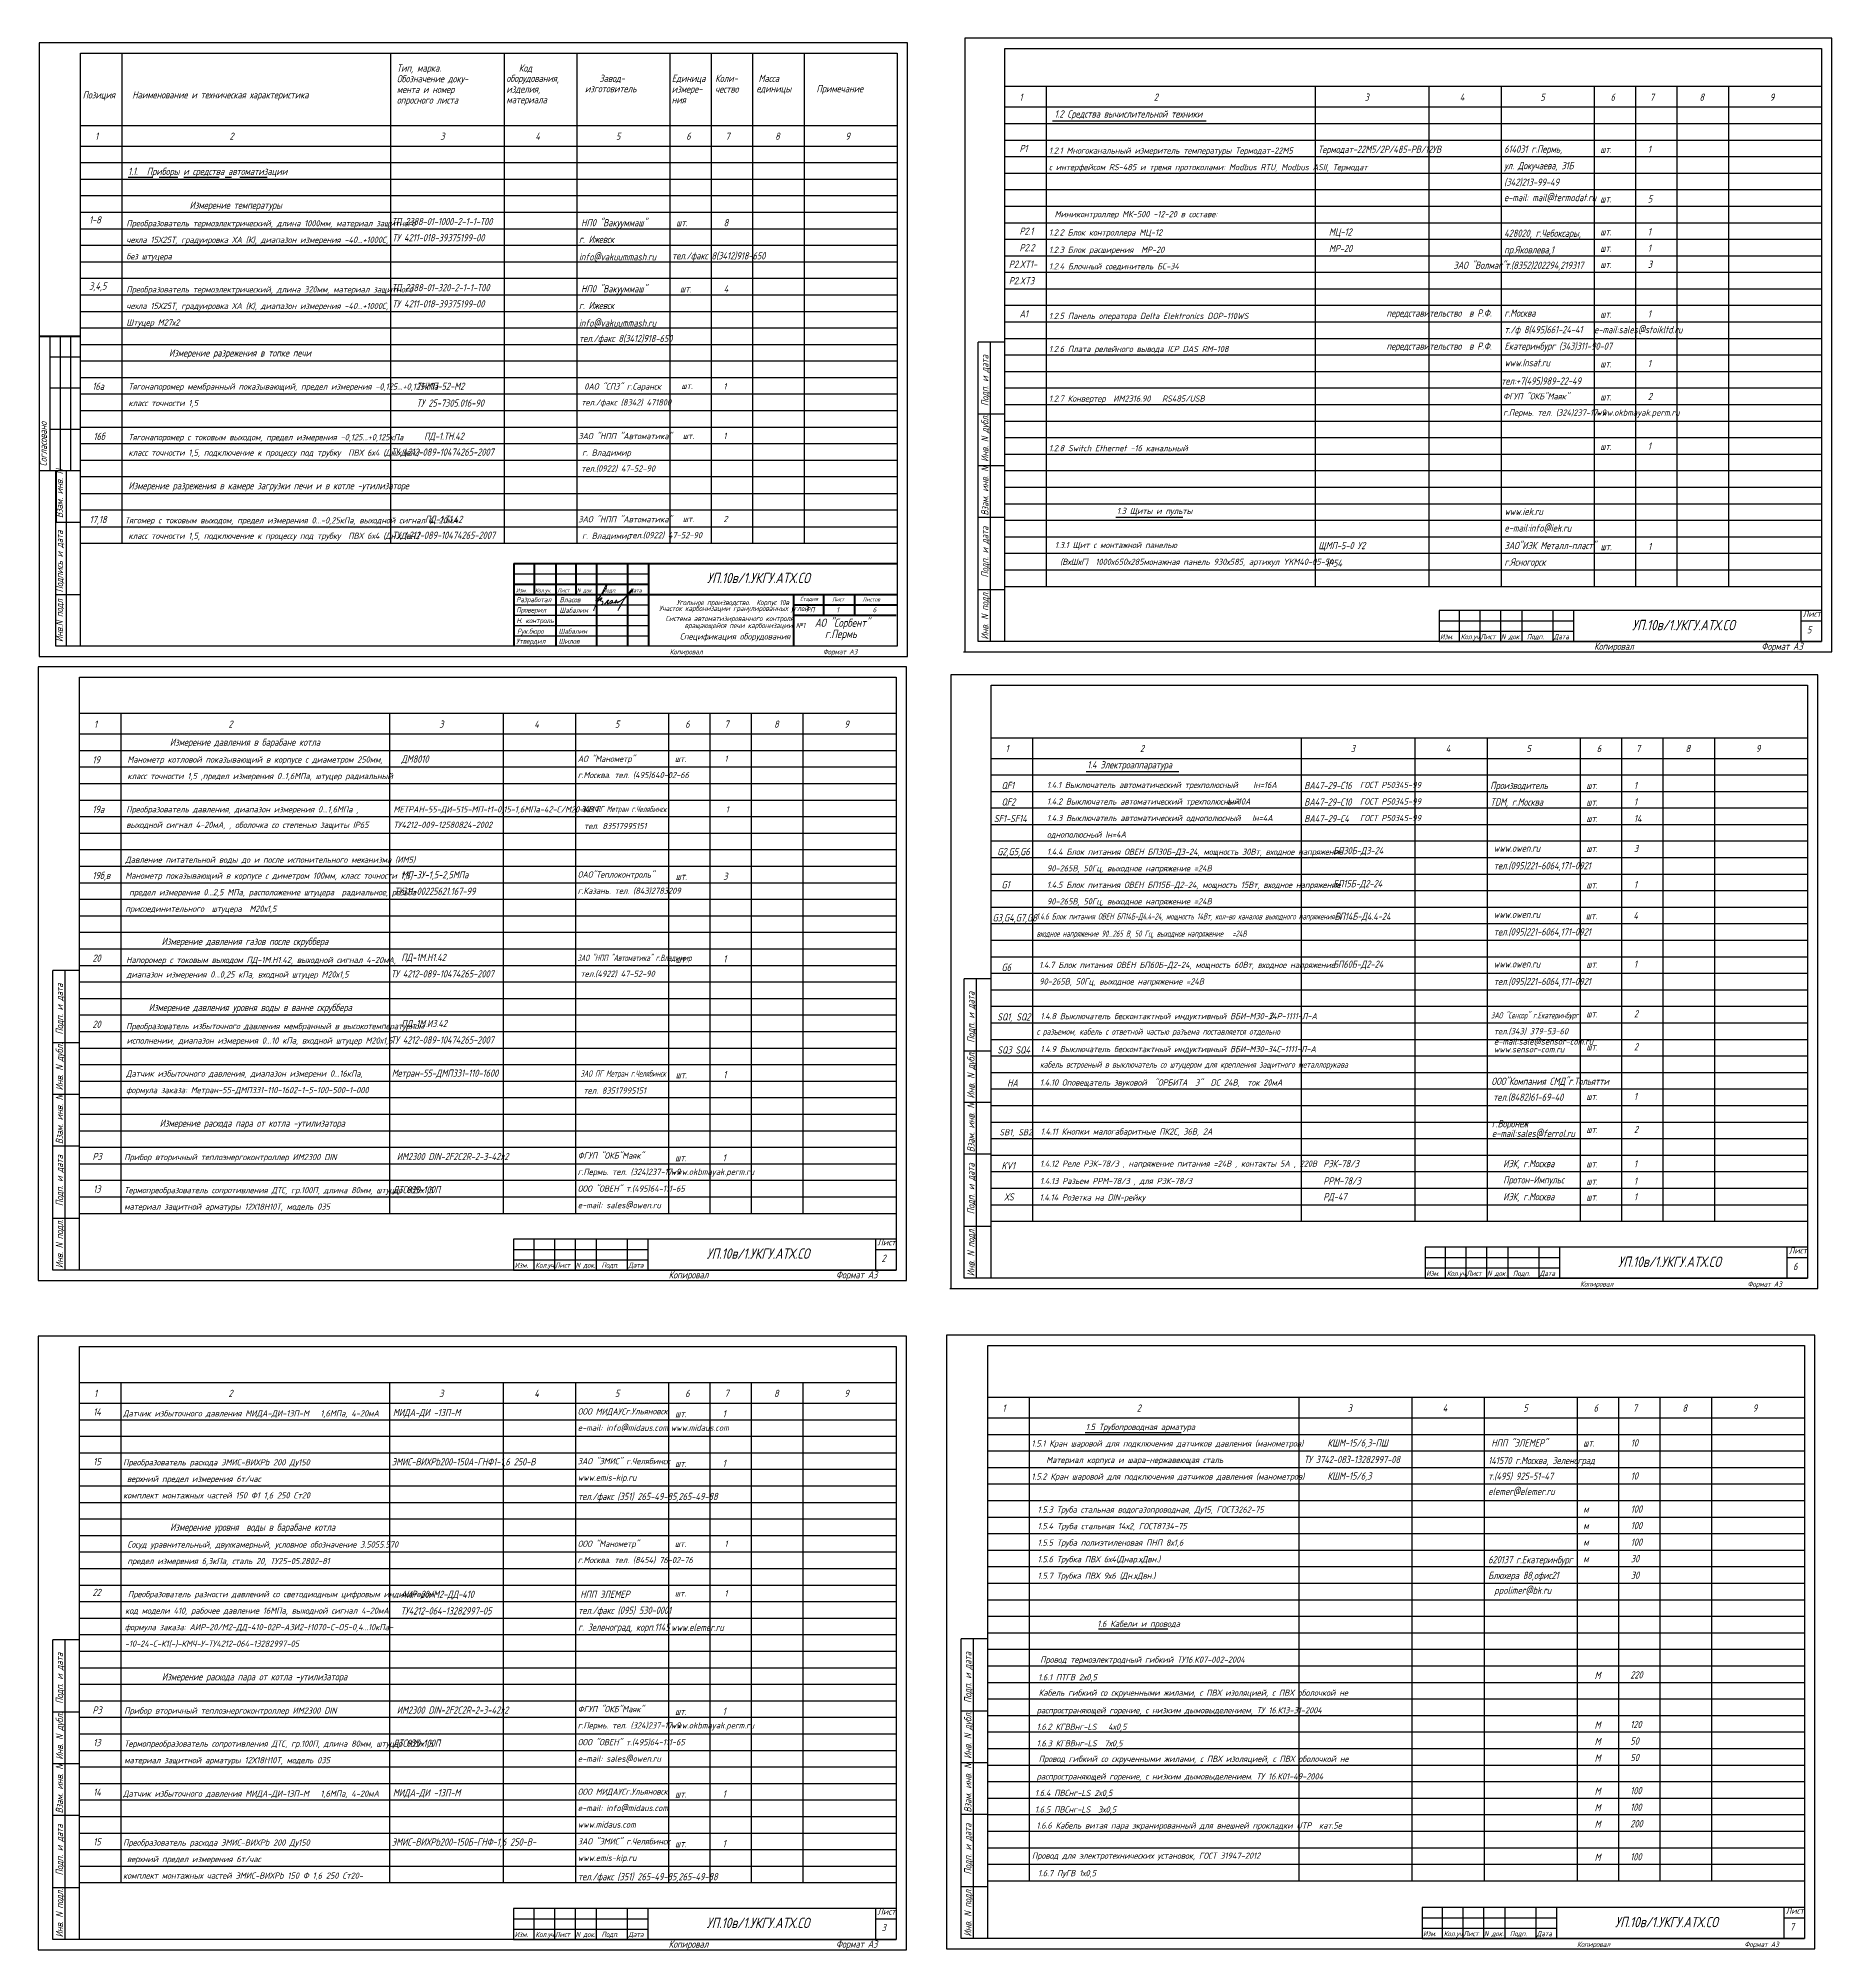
# Model space of a CAD drawing. Header units: millimetres. Extents: x 2 to 869, y -632 to 926.
# Drawn here: x 2 to 869, y 1 to 926 of the extents above; entities that cross this region are included whole.
import ezdxf

# ---------------------------------------------------------------- set-up
doc = ezdxf.new("R2010")
doc.units = ezdxf.units.MM
for name, color, linetype, lineweight in [('MAIN', 7, 'Continuous', 50), ('Орудование', 7, 'Continuous', 50), ('Текст', 7, 'Continuous', 50)]:
    doc.layers.add(name, color=color, linetype=linetype, lineweight=lineweight)
for name, color, linetype in [('TEXT', 250, 'Continuous'), ('АСУТП', 7, 'Continuous'), ('проводка', 184, 'Continuous')]:
    doc.layers.add(name, color=color, linetype=linetype)
doc.styles.add('GOST тип А', font='GOST_A.TTF', dxfattribs={"oblique": 15})
doc.styles.get("Standard").update_dxf_attribs({"font": 'GOST_A.TTF', "width": 0.8, "oblique": 15, "height": 3})
doc.styles.add('АСУТП', font='GOST_A.TTF', dxfattribs={"oblique": 15})
doc.styles.add('ЕСКД', font='GOST_A.TTF', dxfattribs={"oblique": 15, "height": 2.5})
doc.styles.add('СТАНДАРТ', font='GOST_A.TTF', dxfattribs={"oblique": 15, "height": 3.5})

msp = doc.modelspace()

# ---------------------------------------------------------------- texts
at = {"color": 7, "oblique": 15}
for s, height, style, p in [('Обозначение доку-', 3.5, 'СТАНДАРТ', (175, 904.33)), ('Тип, марка.', 3.5, 'СТАНДАРТ', (175, 909.5)), ('оборудования,', 3.5, 'СТАНДАРТ', (228, 904.5)), ('Код', 3.5, 'СТАНДАРТ', (234, 909.5)), ('Завод-', 3.5, 'СТАНДАРТ', (273, 904.5)), ('Единица', 3.5, 'СТАНДАРТ', (308, 904.5)), ('Коли-', 3.5, 'СТАНДАРТ', (329, 904.5)), ('Масса', 3.5, 'СТАНДАРТ', (350, 904.5)), ('Позиция', 3.5, 'СТАНДАРТ', (23, 896.5)), ('Наименование и техническая характеристика', 3.5, 'СТАНДАРТ', (47, 896.5)), ('мента и номер', 3.5, 'СТАНДАРТ', (175, 899.17)), ('изделия,', 3.5, 'СТАНДАРТ', (228, 899.33)), ('изготовитель', 3.5, 'СТАНДАРТ', (266, 899.5)), ('измере-', 3.5, 'СТАНДАРТ', (308, 899.33)), ('чество', 3.5, 'СТАНДАРТ', (329, 899.33)), ('единицы', 3.5, 'СТАНДАРТ', (349, 899.5)), ('Примечание', 3.5, 'СТАНДАРТ', (378, 899.5)), ('1', 3.5, 'СТАНДАРТ', (476.23, 895.41)), ('2', 3.5, 'СТАНДАРТ', (541.23, 895.41)), ('3', 3.5, 'СТАНДАРТ', (643.23, 895.41)), ('4', 3.5, 'СТАНДАРТ', (689.23, 895.41)), ('5', 3.5, 'СТАНДАРТ', (728.23, 895.41)), ('6', 3.5, 'СТАНДАРТ', (762.23, 895.41)), ('7', 3.5, 'СТАНДАРТ', (781.23, 895.41)), ('8', 3.5, 'СТАНДАРТ', (805.23, 895.41)), ('9', 3.5, 'СТАНДАРТ', (839.23, 895.41)), ('опросного листа', 3.5, 'СТАНДАРТ', (175, 894)), ('материала', 3.5, 'СТАНДАРТ', (228, 894.17)), ('ния', 3.5, 'СТАНДАРТ', (308, 894.17)), ('1.2 Средства вычислительной техники', 3.5, 'СТАНДАРТ', (493.23, 887.27)), ('1', 3.5, 'СТАНДАРТ', (29, 876.5)), ('2', 3.5, 'СТАНДАРТ', (94, 876.5)), ('3', 3.5, 'СТАНДАРТ', (196, 876.5)), ('4', 3.5, 'СТАНДАРТ', (242, 876.5)), ('5', 3.5, 'СТАНДАРТ', (281, 876.5)), ('6', 3.5, 'СТАНДАРТ', (315, 876.5)), ('7', 3.5, 'СТАНДАРТ', (334, 876.5)), ('8', 3.5, 'СТАНДАРТ', (358, 876.5)), ('9', 3.5, 'СТАНДАРТ', (392, 876.5)), ('Р1', 3.5, 'СТАНДАРТ', (476.23, 870.54)), ('1.2.1 Многоканальный измеритель температуры Термодат-22М5', 3, 'СТАНДАРТ', (490.48, 869.79)), ('Термодат-22М5/2Р/485-РВ/12УВ', 3.5, 'СТАНДАРТ', (620.66, 870.16)), ('614031 г.Пермь,', 3.5, 'СТАНДАРТ', (710.73, 870.27)), ('шт.', 3.5, 'СТАНДАРТ', (757.23, 870.16)), ('1', 3.5, 'СТАНДАРТ', (780.23, 870.16)), ('1.1.', 3.5, 'СТАНДАРТ', (45, 859.5)), ('Приборы и средства автоматизации', 3.5, 'СТАНДАРТ', (54, 859.5)), ('с интерфейсом RS-485 и тремя протоколами: Modbus RTU, Modbus ASII, Термодат', 3, 'СТАНДАРТ', (490.48, 861.79)), ('ул. Докучаева, 31Б', 3.5, 'СТАНДАРТ', (710.73, 862.27)), ('(342)213-99-49', 3.5, 'СТАНДАРТ', (710.73, 854.27)), ('Измерение температуры ', 3.5, 'СТАНДАРТ', (74.71, 843.12)), ('Миниконтроллер МК-500 -12-20 в составе:', 3, 'СТАНДАРТ', (493.23, 839.04)), ('е-mail: mail@termodat.ru', 3.5, 'СТАНДАРТ', (710.73, 846.81)), ('шт.', 3.5, 'СТАНДАРТ', (757.23, 846.16)), ('5', 3.5, 'СТАНДАРТ', (780.23, 846.16)), ('1-8', 3.5, 'СТАНДАРТ', (26.12, 836)), ('Преобразователь термоэлектрический, длина 1000мм, материал защитного', 3, 'СТАНДАРТ', (44.12, 834.62)), ('ТП 2388-01-1000-2-1-1-Т00', 3.5, 'СТАНДАРТ', (172.47, 835.22)), ('НП0 "Вакууммаш"', 3.5, 'СТАНДАРТ', (264.12, 834.62)), ('шт.', 3.5, 'СТАНДАРТ', (310.12, 834.62)), ('8', 3.5, 'СТАНДАРТ', (333.12, 834.62)), ('Р2.1', 3.5, 'СТАНДАРТ', (476.23, 830.54)), ('1.2.2 Блок контроллера МЦ-12', 3, 'СТАНДАРТ', (490.48, 830.16)), ('МЦ-12', 3.5, 'СТАНДАРТ', (625.92, 830.16)), ('428020, г.Чебоксары,', 3.5, 'СТАНДАРТ', (710.73, 829.54)), ('шт.', 3.5, 'СТАНДАРТ', (757.23, 830.29)), ('1', 3.5, 'СТАНДАРТ', (780.23, 830.29)), ('чехла 15Х25Т, градуировка ХА (К), диапазон измерения -40...+1000С,', 3, 'СТАНДАРТ', (44.12, 826.62)), ('ТУ 4211-018-39375199-00', 3.5, 'СТАНДАРТ', (172.77, 827.38)), ('г. Ижевск', 3.5, 'СТАНДАРТ', (263.12, 826.62)), ('Р2.2', 3.5, 'СТАНДАРТ', (476.23, 822.54)), ('1.2.3 Блок расширения  МР-20', 3, 'СТАНДАРТ', (490.48, 821.79)), ('МР-20', 3.5, 'СТАНДАРТ', (625.92, 822.16)), ('пр.Яковлева,1', 3.5, 'СТАНДАРТ', (710.73, 821.54)), ('шт.', 3.5, 'СТАНДАРТ', (757.23, 822.29)), ('1', 3.5, 'СТАНДАРТ', (780.23, 822.29)), ('без штуцера', 3, 'СТАНДАРТ', (44.12, 818.62)), ('info@vakuummash.ru', 3.5, 'СТАНДАРТ', (263.12, 818.12)), ('тел./факс 8(3412)918-650', 3.5, 'СТАНДАРТ', (308.12, 818.62)), ('Р2.XT1-', 3.5, 'СТАНДАРТ', (471.09, 814.54)), ('1.2.4 Блочный соединитель БС-34', 3, 'СТАНДАРТ', (490.48, 813.79)), ('ЗАО "Волмаг"', 3.5, 'СТАНДАРТ', (686.19, 814.04)), (' т.(8352)202294,219317', 3.5, 'СТАНДАРТ', (709.31, 814.04)), ('шт.', 3.5, 'СТАНДАРТ', (757.23, 814.41)), ('3', 3.5, 'СТАНДАРТ', (780.23, 814.54)), ('3,4,5', 3.5, 'СТАНДАРТ', (26.12, 804)), ('Преобразователь термоэлектрический, длина 320мм, материал защитного', 3, 'СТАНДАРТ', (44.12, 802.62)), ('ТП 2388-01-320-2-1-1-Т00', 3.5, 'СТАНДАРТ', (172.47, 803.22)), ('НП0 "Вакууммаш"', 3.5, 'СТАНДАРТ', (264.12, 802.62)), ('шт.', 3.5, 'СТАНДАРТ', (312, 802.62)), ('4', 3.5, 'СТАНДАРТ', (333.12, 802.62)), ('Р2.XT3', 3.5, 'СТАНДАРТ', (471.09, 806.54)), ('чехла 15Х25Т, градуировка ХА (К), диапазон измерения -40...+1000С,', 3, 'СТАНДАРТ', (44.12, 794.62)), ('ТУ 4211-018-39375199-00', 3.5, 'СТАНДАРТ', (172.77, 795.38)), ('г. Ижевск', 3.5, 'СТАНДАРТ', (263.12, 794.62)), ('Штуцер М27х2', 3, 'СТАНДАРТ', (44.12, 786.62)), ('info@vakuummash.ru', 3.5, 'СТАНДАРТ', (263.12, 786.12)), ('А1', 3.5, 'СТАНДАРТ', (476.23, 790.54)), ('1.2.5 Панель оператора Delta Elektronics DOP-110WS', 3, 'СТАНДАРТ', (490.48, 789.79)), ('передставительство  в Р.Ф.', 3.5, 'СТАНДАРТ', (653.8, 790.91)), ('г.Москва', 3.5, 'СТАНДАРТ', (710.86, 790.91)), ('т./ф 8(495)661-24-41   e-mail:sales@stoikltd.ru', 3.5, 'СТАНДАРТ', (710.86, 782.91)), ('шт.', 3.5, 'СТАНДАРТ', (757.23, 790.41)), ('1', 3.5, 'СТАНДАРТ', (780.23, 790.54)), ('тел./факс 8(3412)918-650', 3.5, 'СТАНДАРТ', (263.12, 778.62)), ('передставительство  в Р.Ф.', 3.5, 'СТАНДАРТ', (653.8, 774.91)), ('Екатеринбург (343)311-90-07', 3.5, 'СТАНДАРТ', (710.86, 774.91)), ('Измерение разрежения в топке печи', 3.5, 'СТАНДАРТ', (64.74, 771.62)), ('1.2.6 Плата релейного вывода ICP DAS RM-108', 3, 'СТАНДАРТ', (490.48, 773.79)), ('www.Insat.ru', 3.5, 'СТАНДАРТ', (710.86, 766.91)), ('шт.', 3.5, 'СТАНДАРТ', (757.23, 766.41)), ('1', 3.5, 'СТАНДАРТ', (780.23, 766.54)), ('16а', 3.5, 'СТАНДАРТ', (27.68, 755.5)), ('Тягонапоромер мембранный показывающий, предел измерения -0,125...+0,125кПа ', 3, 'СТАНДАРТ', (45.12, 755.62)), ('тел:+7(495)989-22-49', 3.5, 'СТАНДАРТ', (709.31, 758.04)), ('класс точности 1,5', 3, 'СТАНДАРТ', (45.12, 747.62)), ('1.2.7 Конвертер  ИМ2316.90   RS485/USB ', 3, 'СТАНДАРТ', (490.48, 749.79)), ('ФГУП "ОКБ"Маяк"', 3, 'СТАНДАРТ', (710.23, 750.89)), ('шт.', 3.5, 'СТАНДАРТ', (757.23, 750.41)), ('2', 3.5, 'СТАНДАРТ', (780.23, 750.54)), ('г.Пермь. тел. (324)237-17-9', 3, 'СТАНДАРТ', (710.23, 743.01)), ('www.okbmayak.perm.ru', 3, 'СТАНДАРТ', (755.23, 743.01)), ('Тягонапоромер с токовым выходом, предел измерения -0,125...+0,125кПа ', 3, 'СТАНДАРТ', (45.12, 731.11)), ('класс точности 1,5, подключение к процессу под трубку  ПВХ 6х4 (Дн.хДвн.)', 3, 'СТАНДАРТ', (45.12, 723.62)), ('1.2.8 Switch Ethernet -16 канальный', 3, 'СТАНДАРТ', (490.48, 725.79)), ('шт.', 3.5, 'СТАНДАРТ', (757.23, 726.41)), ('1', 3.5, 'СТАНДАРТ', (780.23, 726.54)), ('Измерение разрежения в камере загрузки печи и в котле -утилизаторе', 3.5, 'СТАНДАРТ', (45.12, 707.38)), ('Тягомер с токовым выходом, предел измерения 0...-0,25кПа, выходной сигнал 4...20мА', 3, 'СТАНДАРТ', (43.38, 690.86)), ('1.3 Щиты и пульты', 3, 'СТАНДАРТ', (523.36, 695.41)), ('www.iek.ru', 3.5, 'СТАНДАРТ', (710.86, 694.91)), ('класс точности 1,5, подключение к процессу под трубку  ПВХ 6х4 (Дн.хДвн.)', 3, 'СТАНДАРТ', (45.12, 683.38)), ('e-mail:info@iek.ru', 3.5, 'СТАНДАРТ', (710.86, 686.91)), ('1.3.1 Щит с монтажной панелью', 3, 'СТАНДАРТ', (493.36, 678.91)), ('ЩМП-5-0 У2  ', 3.5, 'СТАНДАРТ', (620.86, 678.41)), ('ЗАО"ИЭК Металл-пласт"', 3.5, 'СТАНДАРТ', (710.86, 678.41)), ('шт.', 3.5, 'СТАНДАРТ', (757.36, 677.91)), ('1', 3.5, 'СТАНДАРТ', (780.36, 677.91)), ('(ВхШхГ)  1000х650х285монажная панель 930х585, артикул YKM40-05-54', 3, 'СТАНДАРТ', (495.86, 670.79)), ('  IP54', 3.5, 'СТАНДАРТ', (620.86, 669.91)), ('г.Ясногорск', 3.5, 'СТАНДАРТ', (710.86, 670.41)), ('АО "Сорбент"', 4, 'GOST тип А', (377.19, 640.82)), ('г.Пермь', 4, 'GOST тип А', (382.11, 635.43)), ('Копировал', 3.5, 'СТАНДАРТ', (754.23, 629.66)), ('Копировал', 3.5, 'СТАНДАРТ', (754.23, 629.66)), ('1', 3.5, 'СТАНДАРТ', (28.5, 592)), ('2', 3.5, 'СТАНДАРТ', (93.5, 592)), ('3', 3.5, 'СТАНДАРТ', (195.5, 592)), ('4', 3.5, 'СТАНДАРТ', (241.5, 592)), ('5', 3.5, 'СТАНДАРТ', (280.5, 592)), ('6', 3.5, 'СТАНДАРТ', (314.5, 592)), ('7', 3.5, 'СТАНДАРТ', (333.5, 592)), ('8', 3.5, 'СТАНДАРТ', (357.5, 592)), ('9', 3.5, 'СТАНДАРТ', (391.5, 592)), ('Измерение давления в барабане котла', 3.5, 'СТАНДАРТ', (65.17, 583.25)), ('1', 3.5, 'СТАНДАРТ', (469.5, 580.19)), ('2', 3.5, 'СТАНДАРТ', (534.5, 580.19)), ('3', 3.5, 'СТАНДАРТ', (636.5, 580.19)), ('4', 3.5, 'СТАНДАРТ', (682.5, 580.19)), ('5', 3.5, 'СТАНДАРТ', (721.5, 580.19)), ('6', 3.5, 'СТАНДАРТ', (755.5, 580.19)), ('7', 3.5, 'СТАНДАРТ', (774.5, 580.19)), ('8', 3.5, 'СТАНДАРТ', (798.5, 580.19)), ('9', 3.5, 'СТАНДАРТ', (832.5, 580.19)), ('Манометр котловой показывающий в корпусе с диаметром 250мм, ', 3, 'СТАНДАРТ', (44.62, 575.12)), ('ДМ8010', 3.5, 'СТАНДАРТ', (177.17, 575.1)), ('АО "Манометр"', 3, 'СТАНДАРТ', (262.5, 575.47)), ('шт.', 3, 'СТАНДАРТ', (309.5, 575.47)), ('1', 3, 'СТАНДАРТ', (333.5, 575.47)), ('1.4 Электроаппаратура', 3.5, 'СТАНДАРТ', (509, 572.31)), ('класс точности 1,5 ,предел измерения 0..1,6МПа, штуцер радиальный', 3, 'СТАНДАРТ', (44.62, 567.12)), ('г.Москва. тел. (495)640-02-66', 3, 'СТАНДАРТ', (262.5, 567.6)), ('QF1', 3.5, 'СТАНДАРТ', (467.54, 562.31)), ('1.4.1 Выключатель автоматический трехполюсный    Iн=16А', 3, 'СТАНДАРТ', (489.5, 562.81)), ('ВА47-29-С16', 3.5, 'СТАНДАРТ', (614, 562.31)), ('ГОСТ Р50345-99', 3, 'СТАНДАРТ', (640.95, 562.81)), ('Производитель', 3.5, 'СТАНДАРТ', (704, 562.31)), ('шт.', 3.5, 'СТАНДАРТ', (750.5, 562.31)), ('1', 3.5, 'СТАНДАРТ', (773.5, 562.31)), ('QF2', 3.5, 'СТАНДАРТ', (467.54, 554.31)), ('1.4.2 Выключатель автоматический трехполюсный ', 3, 'СТАНДАРТ', (489.5, 554.81)), (' Iн=10А', 3, 'СТАНДАРТ', (574.85, 554.81)), ('ВА47-29-С10', 3.5, 'СТАНДАРТ', (614, 554.31)), ('ГОСТ Р50345-99', 3, 'СТАНДАРТ', (640.95, 554.81)), ('TDM, г.Москва', 3.5, 'СТАНДАРТ', (704, 554.31)), ('шт.', 3.5, 'СТАНДАРТ', (750.5, 554.31)), ('1', 3.5, 'СТАНДАРТ', (773.5, 554.31)), ('выходной сигнал 4-20мА, , оболочка со степенью защиты IP65 ', 3, 'СТАНДАРТ', (44.05, 543.51)), ('Преобразователь давления, диапазон измерения 0...1,6МПа , ', 3, 'СТАНДАРТ', (44.05, 551.01)), ('МЕТРАН-55-ДИ-515-МП-t1-0,15-1,6МПа-42-С/М20-КМЧ', 3, 'СТАНДАРТ', (173.38, 551.01)), ('ТУ4212-009-12580824-2002', 3, 'СТАНДАРТ', (173.38, 543.52)), ('SF1-SF14', 3.5, 'СТАНДАРТ', (463.84, 546.31)), ('1.4.3 Выключатель автоматический однополюсный   Iн=4А ', 3, 'СТАНДАРТ', (489.5, 546.81)), ('ВА47-29-С4', 3.5, 'СТАНДАРТ', (614, 546.31)), ('ГОСТ Р50345-99', 3, 'СТАНДАРТ', (640.95, 546.81)), ('шт.', 3.5, 'СТАНДАРТ', (750.5, 546.31)), ('14', 3.5, 'СТАНДАРТ', (773.5, 546.31)), ('однополюсный Iн=4А', 3, 'СТАНДАРТ', (489.5, 538.81)), ('Давление питательной воды до и после испонительного механизма (ИМ5)', 3, 'СТАНДАРТ', (43.62, 526.62)), ('G2,G5,G6', 3.5, 'СТАНДАРТ', (465.49, 530.31)), ('1.4.4 Блок питания ОВЕН БП30Б-Д3-24, мощность 30Вт, входное напряжение', 3, 'СТАНДАРТ', (489.5, 530.47)), ('БП30Б-Д3-24', 3.5, 'СТАНДАРТ', (627.93, 530.79)), ('тел.(095)221-6064,171-0921', 3.5, 'СТАНДАРТ', (705.74, 523.45)), ('www.owen.ru', 3.5, 'СТАНДАРТ', (705.74, 531.95)), ('шт.', 3.5, 'СТАНДАРТ', (750.5, 531.81)), ('3', 3.5, 'СТАНДАРТ', (773.5, 531.81)), ('Манометр показывающий в корпусе с диметром 100мм, класс точности 1,5, ', 3, 'СТАНДАРТ', (43.62, 518.9)), ('МП-3У-1,5-2,5МПа', 3.5, 'СТАНДАРТ', (177.17, 519.1)), ('ОАО"Теплоконтроль"', 3, 'СТАНДАРТ', (262.5, 519.47)), ('шт.', 3.5, 'СТАНДАРТ', (309.91, 518.36)), ('3', 3.5, 'СТАНДАРТ', (332.91, 518.36)), ('90-265В, 50Гц, выходное напряжение =24В', 3, 'СТАНДАРТ', (489.5, 522.47)), ('БП15Б-Д2-24', 3.5, 'СТАНДАРТ', (627.93, 514.79)), (' предел измерения 0...2,5 МПа, расположение штуцера  радиальное, резьба ', 3, 'СТАНДАРТ', (43.62, 510.9)), ('ТУ311-00225621.167-99', 3.5, 'СТАНДАРТ', (173.75, 511.1)), ('г.Казань. тел. (843)2783209', 3, 'СТАНДАРТ', (262.5, 511.6)), ('G1', 3.5, 'СТАНДАРТ', (467.54, 514.31)), ('90-265В, 50Гц, выходное напряжение =24В', 3, 'СТАНДАРТ', (489.5, 506.47)), ('1.4.5 Блок питания ОВЕН БП15Б-Д2-24, мощность 15Вт, входное напряжение', 3, 'СТАНДАРТ', (489.5, 514.47)), ('шт.', 3.5, 'СТАНДАРТ', (750.5, 514.31)), ('1', 3.5, 'СТАНДАРТ', (773.5, 514.31)), ('присоединительного  штуцера  М20х1,5 ', 3, 'СТАНДАРТ', (43.62, 502.9)), ('G3,G4,G7,G8', 3.5, 'СТАНДАРТ', (463.23, 498.31)), ('БП14Б-Д4.4-24', 3.5, 'СТАНДАРТ', (628.67, 498.95)), ('www.owen.ru', 3.5, 'СТАНДАРТ', (705.74, 499.95)), ('шт.', 3.5, 'СТАНДАРТ', (750.24, 499.32)), ('4', 3.5, 'СТАНДАРТ', (773.24, 499.32)), ('Измерение давления газов после скруббера', 3.5, 'СТАНДАРТ', (61.21, 486.88)), ('тел.(095)221-6064,171-0921', 3.5, 'СТАНДАРТ', (705.74, 491.45)), ('ПД-1М.Н1.42', 3.5, 'СТАНДАРТ', (177.17, 479.1)), ('1', 3.5, 'СТАНДАРТ', (332.91, 478.36)), ('шт.', 3.5, 'СТАНДАРТ', (309.91, 478.36)), ('G6', 3.5, 'СТАНДАРТ', (467.54, 474.31)), ('1.4.7 Блок питания ОВЕН БП60Б-Д2-24, мощность 60Вт, входное напряжение', 3, 'СТАНДАРТ', (485.74, 475.72)), ('БП60Б-Д2-24', 3.5, 'СТАНДАРТ', (627.93, 475.81)), ('www.owen.ru', 3.5, 'СТАНДАРТ', (705.74, 475.95)), ('шт.', 3.5, 'СТАНДАРТ', (750.5, 475.81)), ('1', 3.5, 'СТАНДАРТ', (773.5, 475.81)), ('90-265В, 50Гц, выходное напряжение =24В', 3, 'СТАНДАРТ', (485.74, 467.72)), ('тел.(095)221-6064,171-0921', 3.5, 'СТАНДАРТ', (705.74, 467.45)), ('Измерение давления уровня воды в ванне скруббера', 3.5, 'СТАНДАРТ', (54.92, 454.88)), ('SQ1, SQ2', 3.5, 'СТАНДАРТ', (465.49, 450.31)), ('шт.', 3.5, 'СТАНДАРТ', (750.5, 451.81)), ('2', 3.5, 'СТАНДАРТ', (773.5, 451.81)), ('ПД-1М.И3.42', 3.5, 'СТАНДАРТ', (177.17, 447.1)), ('SQ3 SQ4', 3.5, 'СТАНДАРТ', (465.49, 434.31)), ('шт.', 3.5, 'СТАНДАРТ', (750.5, 435.81)), ('2', 3.5, 'СТАНДАРТ', (773.5, 435.81)), ('Метран-55-ДМП331-110-1600', 3.5, 'СТАНДАРТ', (172.54, 423.1)), ('1', 3.5, 'СТАНДАРТ', (332.91, 422.36)), ('шт.', 3.5, 'СТАНДАРТ', (309.91, 422.36)), ('HA', 3.5, 'СТАНДАРТ', (470.29, 418.31)), ('шт.', 3.5, 'СТАНДАРТ', (750.5, 411.81)), ('1', 3.5, 'СТАНДАРТ', (773.5, 411.81)), ('Измерение расхода пара от котла -утилизатора', 3.5, 'СТАНДАРТ', (60.24, 398.88)), ('шт.', 3.5, 'СТАНДАРТ', (750.5, 395.81)), ('2', 3.5, 'СТАНДАРТ', (773.5, 395.81)), ('ФГУП "ОКБ"Маяк"', 3, 'СТАНДАРТ', (262.5, 383.47)), ('шт.', 3.5, 'СТАНДАРТ', (309.62, 382.12)), ('1', 3.5, 'СТАНДАРТ', (332.62, 382.12)), ('KV1', 3.5, 'СТАНДАРТ', (467.54, 378.31)), ('РЭК-78/3', 3.5, 'СТАНДАРТ', (623.24, 379.32)), ('шт.', 3.5, 'СТАНДАРТ', (750.5, 379.19)), ('1', 3.5, 'СТАНДАРТ', (773.5, 379.19)), ('13', 3.5, 'СТАНДАРТ', (28.1, 367)), ('г.Пермь. тел. (324)237-17-9', 3, 'СТАНДАРТ', (262.5, 375.6)), ('ООО "ОВЕН" т.(495)64-111-65', 3, 'СТАНДАРТ', (262.5, 367.47)), ('www.okbmayak.perm.ru', 3, 'СТАНДАРТ', (307.5, 375.6)), ('РРМ-78/3', 3.5, 'СТАНДАРТ', (623.24, 370.93)), ('шт.', 3.5, 'СТАНДАРТ', (750.5, 370.8)), ('1', 3.5, 'СТАНДАРТ', (773.5, 370.8)), ('e-mail: sales@owen.ru', 3, 'СТАНДАРТ', (262.5, 359.47)), ('ХS', 3.5, 'СТАНДАРТ', (468.84, 363.19)), ('1.4.14 Розетка на DIN-рейку', 3, 'СТАНДАРТ', (485.93, 363.19)), ('РД-47', 3.5, 'СТАНДАРТ', (623.24, 363.32)), ('шт.', 3.5, 'СТАНДАРТ', (750.5, 363.19)), ('1', 3.5, 'СТАНДАРТ', (773.5, 363.19)), ('Лист', 3, 'СТАНДАРТ', (407.5, 341.5)), ('2', 3.5, 'СТАНДАРТ', (409.5, 333.5)), ('Копировал', 3.5, 'СТАНДАРТ', (306.5, 325.5)), ('Копировал', 3.5, 'СТАНДАРТ', (306.5, 325.5)), ('Формат A3', 3.5, 'СТАНДАРТ', (387.5, 325.5)), ('Формат A3', 3.5, 'СТАНДАРТ', (387.5, 325.5)), ('Копировал', 2.5, 'СТАНДАРТ', (747.5, 321.56)), ('Копировал', 2.5, 'СТАНДАРТ', (747.5, 321.56)), ('Формат A3', 2.5, 'СТАНДАРТ', (828.5, 321.56)), ('Формат A3', 2.5, 'СТАНДАРТ', (828.5, 321.56)), ('1', 3.5, 'СТАНДАРТ', (28.5, 268.13)), ('2', 3.5, 'СТАНДАРТ', (93.5, 268.13)), ('3', 3.5, 'СТАНДАРТ', (195.5, 268.13)), ('4', 3.5, 'СТАНДАРТ', (241.5, 268.13)), ('5', 3.5, 'СТАНДАРТ', (280.5, 268.13)), ('6', 3.5, 'СТАНДАРТ', (314.5, 268.13)), ('7', 3.5, 'СТАНДАРТ', (333.5, 268.13)), ('8', 3.5, 'СТАНДАРТ', (357.5, 268.13)), ('9', 3.5, 'СТАНДАРТ', (391.5, 268.13)), ('14', 3.5, 'СТАНДАРТ', (28.1, 259.13)), ('ООО МИДАУС', 3, 'СТАНДАРТ', (262.5, 259.6)), ('г.Ульяновск.  ', 3, 'СТАНДАРТ', (285.68, 259.73)), ('шт.', 3.5, 'СТАНДАРТ', (309.62, 258.25)), ('1', 3.5, 'СТАНДАРТ', (332.62, 258.25)), ('1', 3.5, 'СТАНДАРТ', (468, 261.03)), ('2', 3.5, 'СТАНДАРТ', (533, 261.03)), ('3', 3.5, 'СТАНДАРТ', (635, 261.03)), ('4', 3.5, 'СТАНДАРТ', (681, 261.03)), ('5', 3.5, 'СТАНДАРТ', (720, 261.03)), ('6', 3.5, 'СТАНДАРТ', (754, 261.03)), ('7', 3.5, 'СТАНДАРТ', (773, 261.03)), ('8', 3.5, 'СТАНДАРТ', (797, 261.03)), ('9', 3.5, 'СТАНДАРТ', (831, 261.03)), ('e-mail: info@midaus.com ', 3, 'СТАНДАРТ', (262.5, 251.73)), ('www.midaus.com', 3, 'СТАНДАРТ', (307.5, 251.73)), ('1.5 Трубопроводная арматура', 3, 'СТАНДАРТ', (508.34, 252.15)), ('1.5.1 Кран шаровой для подключения датчиков давления (манометров)', 3, 'СТАНДАРТ', (482.02, 244.15)), ('  КШМ-15/6,3-ПШ', 3.5, 'СТАНДАРТ', (621.5, 244.15)), ('НПП "ЭЛЕМЕР"', 3.5, 'СТАНДАРТ', (704.5, 244.15)), ('шт.', 3.5, 'СТАНДАРТ', (749, 244.15)), ('10', 3.5, 'СТАНДАРТ', (772, 244.15)), ('15', 3.5, 'СТАНДАРТ', (28.1, 235.13)), ('ЗАО "ЭМИС" г.Челябинск', 3, 'СТАНДАРТ', (262.5, 235.6)), ('шт.', 3.5, 'СТАНДАРТ', (309.62, 234.25)), ('1', 3.5, 'СТАНДАРТ', (332.62, 234.25)), ('1.5.2 Кран шаровой для подключения датчиков давления (манометров)', 3, 'СТАНДАРТ', (482.02, 228.15)), (' Материал корпуса и шара-нержавеющая сталь', 3, 'СТАНДАРТ', (487.28, 236.15)), ('ТУ 3742-083-13282997-08', 3.5, 'СТАНДАРТ', (613.9, 236.15)), ('  КШМ-15/6,3', 3.5, 'СТАНДАРТ', (621.5, 228.15)), ('т.(495) 925-51-47', 3.5, 'СТАНДАРТ', (703, 228.06)), ('141570 г.Москва, Зеленоград', 3.5, 'СТАНДАРТ', (703, 235.65)), ('10', 3.5, 'СТАНДАРТ', (772, 228.15)), ('www.emis-kip.ru', 3, 'СТАНДАРТ', (262.5, 227.6)), ('тел./факс (351) 265-49-85,265-49-88', 3.5, 'СТАНДАРТ', (262.62, 218.25)), ('elemer@elemer.ru', 3.5, 'СТАНДАРТ', (703, 220.71)), ('1.5.3 Труба стальная водогазопроводная, Ду15, ГОСТ3262-75', 3, 'СТАНДАРТ', (485, 212.15)), ('м', 3.5, 'СТАНДАРТ', (749, 212.15)), ('100', 3.5, 'СТАНДАРТ', (772, 212.15)), ('Измерение уровня  воды в барабане котла', 3.5, 'СТАНДАРТ', (65.3, 203.38)), ('1.5.4 Труба стальная 14х2, ГОСТ8734-75', 3, 'СТАНДАРТ', (485, 204.15)), ('м', 3.5, 'СТАНДАРТ', (749, 204.15)), ('100', 3.5, 'СТАНДАРТ', (772, 204.15)), ('Сосуд уравнительный, двухкамерный, условное обозначение 3.5055.570 ', 3, 'СТАНДАРТ', (44.62, 195.25)), ('ООО "Манометр"', 3, 'СТАНДАРТ', (262.5, 195.6)), ('шт.', 3, 'СТАНДАРТ', (309.5, 195.6)), ('1', 3, 'СТАНДАРТ', (333.5, 195.6)), ('1.5.5 Труба полиэтиленовая ПНП 8х1,6', 3, 'СТАНДАРТ', (485, 196.15)), ('м', 3.5, 'СТАНДАРТ', (749, 196.15)), ('100', 3.5, 'СТАНДАРТ', (772, 196.15)), ('предел измерения 6,3кПа, сталь 20, ТУ25-05.2802-81', 3, 'СТАНДАРТ', (44.62, 187.25)), ('г.Москва. тел. (8454) 76-02-76', 3, 'СТАНДАРТ', (262.5, 187.73)), ('1.5.6 Трубка ПВХ 6х4(Днар.хДвн.) ', 3, 'СТАНДАРТ', (485, 188.15)), ('620137 г.Екатеринбург', 3.5, 'СТАНДАРТ', (703, 187.65)), ('м', 3.5, 'СТАНДАРТ', (749, 188.15)), ('30', 3.5, 'СТАНДАРТ', (772, 188.15)), ('1.5.7 Трубка ПВХ 9х6 (Дн.хДвн.)', 3, 'СТАНДАРТ', (485, 180.15)), ('Блюхера 88,офис21', 3.5, 'СТАНДАРТ', (703, 180.06)), ('ppolimer@bk.ru', 3.5, 'СТАНДАРТ', (705.92, 172.84)), ('30', 3.5, 'СТАНДАРТ', (772, 180.15)), ('Преобразователь разности давлений со светодиодным цифровым индикатором', 3, 'СТАНДАРТ', (44.89, 171.23)), ('НПП ЭЛЕМЕР', 3.5, 'СТАНДАРТ', (263.71, 170.93)), ('шт.', 3, 'СТАНДАРТ', (309.5, 171.6)), ('1', 3, 'СТАНДАРТ', (333.5, 171.6)), ('формула заказа: АИР-20/М2-ДД-410-02P-A3И2-t1070-C-O5-0,4...10кПа-', 3, 'СТАНДАРТ', (43.38, 155.27)), ('код модели 410, рабочее давление 16МПа, выходной сигнал 4-20мА', 3, 'СТАНДАРТ', (43.53, 163.23)), ('г. Зеленоград, корп.1145', 3.5, 'СТАНДАРТ', (262.71, 154.97)), ('www.elemer.ru', 3.5, 'СТАНДАРТ', (307.71, 154.9)), ('1.6 Кабели и провода', 3, 'СТАНДАРТ', (513.84, 156.9)), ('-10-24-С-К1(-)-КМЧ-У-ТУ4212-064-13282997-05', 3, 'СТАНДАРТ', (43.38, 147.27)), ('Измерение расхода пара от котла -утилизатора', 3.5, 'СТАНДАРТ', (61.35, 131)), ('г.Пермь. тел. (324)237-17-9', 3, 'СТАНДАРТ', (262.5, 107.73)), ('ФГУП "ОКБ"Маяк"', 3, 'СТАНДАРТ', (262.5, 115.6)), ('шт.', 3.5, 'СТАНДАРТ', (309.62, 114.25)), ('1', 3.5, 'СТАНДАРТ', (332.62, 114.25)), ('13', 3.5, 'СТАНДАРТ', (28.1, 99.13)), ('ООО "ОВЕН" т.(495)64-111-65', 3, 'СТАНДАРТ', (262.5, 99.6)), ('www.okbmayak.perm.ru', 3, 'СТАНДАРТ', (307.5, 107.73)), ('e-mail: sales@owen.ru', 3, 'СТАНДАРТ', (262.5, 91.6)), ('14', 3.5, 'СТАНДАРТ', (28.1, 75.13)), ('ООО МИДАУС', 3, 'СТАНДАРТ', (262.5, 75.6)), ('г.Ульяновск.  ', 3, 'СТАНДАРТ', (285.68, 75.73)), ('шт.', 3.5, 'СТАНДАРТ', (309.62, 74.25)), ('1', 3.5, 'СТАНДАРТ', (332.62, 74.25)), ('e-mail: info@midaus.com ', 3, 'СТАНДАРТ', (262.5, 67.73)), ('www.midaus.com', 3, 'СТАНДАРТ', (262.5, 59.73)), ('15', 3.5, 'СТАНДАРТ', (28.1, 51.13)), ('ЗАО "ЭМИС" г.Челябинск', 3, 'СТАНДАРТ', (262.5, 51.6)), ('www.emis-kip.ru', 3, 'СТАНДАРТ', (262.5, 43.6)), ('шт.', 3.5, 'СТАНДАРТ', (309.62, 50.25)), ('1', 3.5, 'СТАНДАРТ', (332.62, 50.25)), ('тел./факс (351) 265-49-85,265-49-88', 3.5, 'СТАНДАРТ', (262.62, 34.25)), ('Лист', 3, 'СТАНДАРТ', (407.5, 17.63)), ('3', 3.5, 'СТАНДАРТ', (409.5, 9.63)), ('Копировал', 3.5, 'СТАНДАРТ', (306.5, 1.63)), ('Копировал', 3.5, 'СТАНДАРТ', (306.5, 1.63)), ('Формат A3', 3.5, 'СТАНДАРТ', (387.5, 1.63)), ('Формат A3', 3.5, 'СТАНДАРТ', (387.5, 1.63)), ('Копировал', 2.5, 'СТАНДАРТ', (746, 2.03)), ('Копировал', 2.5, 'СТАНДАРТ', (746, 2.03)), ('Формат A3', 2.5, 'СТАНДАРТ', (827, 2.03)), ('Формат A3', 2.5, 'СТАНДАРТ', (827, 2.03))]:
    msp.add_text(s, height=height, dxfattribs=dict(at, style=style)).set_placement(p)
at = {"color": 7, "lineweight": 30, "style": 'СТАНДАРТ', "oblique": 15}
for s, p in [('Подп. и дата', (461.23, 747.66)), ('Инв. N дубл.', (461.23, 720.66)), ('Взам. инв. N', (461.23, 694.66)), ('Подп. и дата', (461.23, 664.66)), ('Инв. N подл.', (461.23, 634.66)), ('Подп. и дата', (454.5, 439.56)), ('Инв. N дубл.', (13.5, 416.5)), ('Инв. N дубл.', (454.5, 412.56)), ('Взам. инв. N', (13.5, 390.5)), ('Взам. инв. N', (454.5, 386.56)), ('Подп. и дата', (13.5, 360.5)), ('Подп. и дата', (454.5, 356.56)), ('Инв. N подл.', (13.5, 330.5)), ('Инв. N подл.', (454.5, 326.56)), ('Подп. и дата', (453, 120.03)), ('Инв. N дубл.', (13.5, 92.63)), ('Инв. N дубл.', (453, 93.03)), ('Взам. инв. N', (13.5, 66.63)), ('Взам. инв. N', (453, 67.03)), ('Подп. и дата', (13.5, 36.63)), ('Подп. и дата', (453, 37.03)), ('Инв. N подл.', (13.5, 6.63)), ('Инв. N подл.', (453, 7.03))]:
    msp.add_text(s, height=3.5, rotation=90, dxfattribs=at).set_placement(p)
at = {"oblique": 15}
for s, height, p in [('ТНМП-52-М2', 3.5, (184.52, 755.47)), ('0АО "СПЗ" г.Саранск ', 3, (265.68, 755.64)), ('ТУ 25-7305.016-90', 3.5, (184.52, 747.35)), ('тел./факс (8342) 471800', 3, (264.22, 747.94)), ('шт.', 3, (312.69, 755.96)), ('ПД-1.ТН.42', 3.5, (188.18, 731.33)), ('ЗАО "НПП "Автоматика" ', 3, (262.78, 731.64)), ('ТУ 4212-089-10474265-2007', 3.5, (172.11, 723.64)), (' г. Владимир', 3, (262.78, 723.64)), ('тел.(0922) 47-52-90', 3, (264.22, 715.94)), ('ПД-1.Т1.42', 3.5, (188.53, 691.08)), ('ЗАО "НПП "Автоматика" ', 3, (262.78, 691.39)), ('ТУ 4212-089-10474265-2007', 3.5, (172.74, 683.39)), (' г. Владимир', 3, (262.78, 683.39)), ('тел.(0922) 47-52-90', 3, (286.95, 683.69)), ('ТУ 4212-089-10474265-2007', 3.5, (172.14, 471.14)), ('ТУ 4212-089-10474265-2007', 3.5, (172.14, 439.14))]:
    msp.add_text(s, height=height, dxfattribs=at).set_placement(p)
at = {"color": 7, "oblique": 15}
for s, height, p in [('1', 3, (333, 755.75)), ('16б', 3.5, (28.23, 731.25)), ('шт.', 3, (313.34, 731.75)), ('1', 3, (333, 731.75)), ('17,18', 3.5, (26.35, 691)), ('2', 3, (333, 691.5)), ('шт.', 3, (313.34, 691.5)), ('Рук.бюро', 2.5, (233.15, 637.45)), ('Шабалин', 2.5, (253.26, 637.45)), ('Шилов', 2.5, (253.26, 632.63)), ('19', 3.5, (27.73, 574.75)), ('19а', 3.5, (27.73, 550.75)), ('19б,в', 3.5, (27.73, 518.75)), ('20', 3.5, (27.73, 478.75)), ('20', 3.5, (27.73, 446.75)), ('Р3', 3.5, (27.73, 382.75)), ('ИЭК, г.Москва', 3.5, (710.25, 379.33)), ('Протон-Импульс', 3.5, (710.25, 371.45)), ('ИЭК, г.Москва', 3.5, (710.25, 363.33)), ('22', 3.5, (27.73, 171.82)), ('Р3', 3.5, (27.73, 114.88))]:
    msp.add_text(s, height=height, dxfattribs=at).set_placement(p)
at = {"color": 0, "linetype": 'Continuous', "oblique": 15}
for s, p in [('Изм.', (232.62, 657.45)), ('Кол.уч.', (241.87, 657.45)), ('Лист', (252.62, 657.45)), ('N док.', (262.12, 657.45)), ('Подп.', (274.62, 657.45)), ('Дата', (287.62, 657.45)), ('Стадия', (370.12, 653.36)), ('Лист', (385.56, 653.1)), ('Листов ', (400.32, 653.1))]:
    msp.add_text(s, height=2, dxfattribs=at).set_placement(p)
at = {"linetype": 'Continuous', "lineweight": -3, "oblique": 15}
for s, p in [('Участок карбонизации гранулированных углей', (301.89, 648.51)), ('Угольное производство.  Корпус 10в', (310.3, 651.36))]:
    msp.add_text(s, height=2.5, dxfattribs=at).set_placement(p)
at = {"color": 7, "lineweight": 30, "style": 'СТАНДАРТ', "oblique": 15}
for s, height, p in [('Лист', 3, (855.23, 645.66)), ('5', 3.5, (857.23, 637.66)), ('Формат A3', 3.5, (835.23, 629.66)), ('Формат A3', 3.5, (835.23, 629.66)), ('Лист', 3, (848.5, 337.56)), ('6', 3.5, (850.5, 329.56)), ('Лист', 3, (847, 18.03)), ('7', 3.5, (849, 10.03))]:
    msp.add_text(s, height=height, dxfattribs=at).set_placement(p)
at = {"linetype": 'Continuous', "oblique": 15}
for s, p in [('Система автоматизированного контроля', (304.98, 643.61)), ('вращающейся печи карбонизации №1', (314.21, 640.24))]:
    msp.add_text(s, height=2.5, dxfattribs=at).set_placement(p)
at = {"oblique": 15}
for s, height, style, p in [('Копировал', 2.5, 'СТАНДАРТ', (307, 627.5)), ('Формат A3', 2.5, 'СТАНДАРТ', (381.12, 627.5)), ('тел. 83517995151', 3, 'GOST тип А', (265.56, 542.94)), ('тел.(4922) 47-52-90', 3, 'GOST тип А', (263.88, 471.44)), ('тел.(343) 379-53-60', 3, 'GOST тип А', (705.77, 443.63)), ('e-mail:sale@sensor-com.ru', 3, 'GOST тип А', (705.77, 438.66)), ('www.sensor-com.ru', 3, 'GOST тип А', (705.77, 434.87)), ('тел. 83517995151', 3, 'GOST тип А', (265.28, 414.94))]:
    msp.add_text(s, height=height, dxfattribs=dict(at, style=style)).set_placement(p)
at = {"color": 0, "linetype": 'Continuous', "style": 'СТАНДАРТ', "oblique": 15}
for s, p in [('Изм.', (679.73, 634.83)), ('Кол.уч.', (689.73, 634.83)), ('N док.', (709.23, 634.83)), ('Подп.', (721.73, 634.83)), ('Дата', (734.73, 634.83)), ('Изм.', (232, 330.67)), ('Кол.уч.', (242, 330.67)), ('Лист', (251.5, 330.67)), ('N док.', (261.5, 330.67)), ('Подп.', (274, 330.67)), ('Дата', (287, 330.67)), ('Изм.', (673, 326.73)), ('Кол.уч.', (683, 326.73)), ('N док.', (702.5, 326.73)), ('Подп.', (715, 326.73)), ('Дата', (728, 326.73)), ('Изм.', (232, 6.79)), ('Кол.уч.', (242, 6.79)), ('Лист', (251.5, 6.79)), ('N док.', (261.5, 6.79)), ('Подп.', (274, 6.79)), ('Дата', (287, 6.79)), ('Изм.', (671.5, 7.2)), ('Кол.уч.', (681.5, 7.2)), ('N док.', (701, 7.2)), ('Подп.', (713.5, 7.2)), ('Дата', (726.5, 7.2))]:
    msp.add_text(s, height=2.5, dxfattribs=at).set_placement(p)
at = {"color": 0, "linetype": 'Continuous', "lineweight": 30, "style": 'СТАНДАРТ', "oblique": 15}
for p in [(699.23, 634.83), (692.5, 326.73), (691, 7.2)]:
    msp.add_text('Лист', height=2.5, dxfattribs=at).set_placement(p)
at = {"style": 'GOST тип А', "oblique": 15, "width": 0.8}
for s, p in [('ЗАО ПГ Метран г.Челябинск', (264.12, 551.14)), ('ЗАО "НПП "Автоматика" г.Владимир', (262.44, 479.14)), ('ЗАО "Сенсор" г.Екатеринбург', (704.32, 451.33)), ('ЗАО ПГ Метран г.Челябинск', (263.84, 423.14))]:
    msp.add_text(s, height=3, dxfattribs=at).set_placement(p)
at = {"linetype": 'Continuous', "oblique": 15}
for s, style, p in [('Напоромер с токовым выходом ПД-1М.Н1.42, выходной сигнал 4-20мА,', 'GOST тип А', (44, 478.12)), ('диапазон измерения 0...0,25 кПа, входной штуцер М20х1,5  ', 'GOST тип А', (44.28, 471.12)), ('Преобразователь избыточного давления мембранный в высокотемпературном ', 'GOST тип А', (44, 446.12)), ('исполнении, диапазон измерения 0...10 кПа, входной штуцер М20х1,5  ', 'GOST тип А', (44.28, 439.12)), ('Датчик избыточного давления, диапазон измерени 0...16кПа, ', 'GOST тип А', (44, 423.15)), ('формула заказа: Метран-55-ДМП331-110-1602-1-5-100-500-1-000', 'GOST тип А', (44, 415.15)), (' 1.4.10 Оповещатель звуковой  "ОРБИТА  3"  DC 24В,  ток 20мА', 'GOST тип А', (484.24, 418.82)), ('SB1, SB2', 'АСУТП', (466.5, 394.72)), ('1.4.12 Реле РЭК-78/3 , напряжение питания =24В , контакты 5А , 220В', 'СТАНДАРТ', (486.17, 379.56)), ('1.4.13 Разьем РРМ-78/3 , для РЭК-78/3', 'СТАНДАРТ', (486.17, 371.17))]:
    msp.add_text(s, height=3, dxfattribs=dict(at, style=style)).set_placement(p)
at = {"color": 7, "style": 'СТАНДАРТ', "oblique": 15}
for p in [(13.5, 443.5), (13.5, 119.63)]:
    msp.add_text('Подп. и дата', height=3.5, rotation=90, dxfattribs=at).set_placement(p)
at = {"color": 7, "style": 'СТАНДАРТ', "oblique": 15, "width": 0.9}
msp.add_text('тел./факс (095) 530-0001', height=3.5, dxfattribs=at).set_placement((262.71, 163.14))
at = {"color": 7, "linetype": 'Continuous', "style": 'СТАНДАРТ', "oblique": 15}
for s, height, p in [('Провод термоэлектродный гибкий ТУ16.К07-002-2004 ', 3, (486.25, 139.53)), ('1.6.1 ПТГВ 2х0,5', 3, (485.25, 131.03)), ('M', 3.5, (754.5, 131.65)), ('220', 3.5, (771.75, 131.9)), ('Кабель гибкий со скрученными жилами, с ПВХ изоляцией, с ПВХ оболочкой не ', 3, (485.53, 123.53)), ('распространяющей горение, с низким дымовыделением, ТУ 16.К13-31-2004', 3, (484.53, 115.03)), ('M', 3.5, (754.5, 107.65)), ('120', 3.5, (771.75, 107.9)), ('1.6.2 КГВВнг-LS   4х0,5', 3, (484.53, 107.03)), ('1.6.3 КГВВнг-LS  7х0,5', 3, (484.53, 99.03)), ('M', 3.5, (754.5, 99.65)), ('50', 3.5, (771.75, 99.9)), ('Провод гибкий со скрученными жилами, с ПВХ изоляцией, с ПВХ оболочкой не ', 3, (485.53, 91.53)), ('M', 3.5, (754.5, 91.65)), ('50', 3.5, (771.75, 91.9)), ('распространяющей горение, с низким дымовыделением. ТУ 16.К01-49-2004 ', 3, (484.53, 83.03)), ('1.6.4 ПВСнг-LS 2х0,5', 3, (483.71, 75.03)), ('M', 3.5, (754.5, 75.65)), ('100', 3.5, (771.75, 75.9)), ('1.6.5 ПВСнг-LS  3х0,5', 3, (483.71, 67.03)), ('M', 3.5, (754.5, 67.65)), ('100', 3.5, (771.75, 67.9)), ('1.6.6 Кабель витая пара экранированный для внешней прокладки UTP  кат.5е', 3, (484.43, 59.28)), ('M', 3.5, (754.5, 59.65)), ('200', 3.5, (771.75, 59.9)), ('Провод для электротехнических установок, ГОСТ 31947-2012', 3, (482.25, 44.66)), ('M', 3.5, (754.5, 43.65)), ('100', 3.5, (771.75, 43.9)), ('1.6.7 ПуГВ 1х0,5', 3, (485.18, 36.21))]:
    msp.add_text(s, height=height, dxfattribs=at).set_placement(p)
at = {"layer": 'MAIN', "color": 7, "linetype": 'Continuous', "lineweight": -3, "style": 'СТАНДАРТ', "oblique": 15}
for s, p in [('Согласовано', (5.66, 718.5)), ('Взам. инв. N', (13.46, 693.48)), ('Подпись и дата', (13.51, 657.48)), ('Инв.N подл', (13.46, 633.48))]:
    msp.add_text(s, height=3.5, rotation=90, dxfattribs=at).set_placement(p)
at = {"layer": 'MAIN', "color": 7, "linetype": 'Continuous', "lineweight": -3, "oblique": 15}
for s, height, style, p in [('Спецификация оборудования', 3, 'СТАНДАРТ', (311.89, 634.68)), ('ООО"Компания СМД"г.Тольятти', 3.5, 'GOST тип А', (704.56, 419.16)), (' 1.4.11 Кнопки малогабаритные ПК2С, 36В, 2А', 3, 'GOST тип А', (484.63, 395.11)), ('г.Воронеж', 3.5, 'GOST тип А', (704.78, 398.62)), ('e-mail:sales@ferrol.ru', 3.5, 'GOST тип А', (704.78, 393.95)), ('Прибор вторичный теплоэнергоконтроллер ИМ2300 DIN', 3, 'GOST тип А', (43.09, 382.74)), (' ИМ2300 DIN-2F2C2R-2-3-42x2', 3.5, 'GOST тип А', (173.09, 382.74)), ('ДТС035-100П', 3.5, 'GOST тип А', (173.09, 366.74)), ('материал защитной арматуры 12Х18Н10Т, модель 035', 3, 'GOST тип А', (43.09, 358.74)), ('Термопреобразователь сопротивления ДТС, гр.100П, длина 80мм, штуцер М20х1,5', 3, 'GOST тип А', (43.09, 366.74)), ('МИДА-ДИ -13П-М', 3.5, 'GOST тип А', (173.09, 258.87)), ('АИР-20/М2-ДД-410', 3.5, 'GOST тип А', (176.88, 170.87)), ('ТУ4212-064-13282997-05', 3.5, 'GOST тип А', (176.88, 162.87)), ('Прибор вторичный теплоэнергоконтроллер ИМ2300 DIN', 3, 'GOST тип А', (43.09, 114.87)), (' ИМ2300 DIN-2F2C2R-2-3-42x2', 3.5, 'GOST тип А', (173.09, 114.87)), ('Термопреобразователь сопротивления ДТС, гр.100П, длина 80мм, штуцер М20х1,5', 3, 'GOST тип А', (43.09, 98.87)), ('ДТС035-100П', 3.5, 'GOST тип А', (173.09, 98.87)), ('материал защитной арматуры 12Х18Н10Т, модель 035', 3, 'GOST тип А', (43.09, 90.87)), ('МИДА-ДИ -13П-М', 3.5, 'GOST тип А', (173.09, 74.87))]:
    msp.add_text(s, height=height, dxfattribs=dict(at, style=style)).set_placement(p)
for s, height, style, width, p in [('1.4.6 Блок питания ОВЕН БП14Б-Д4.4-24, мощность 14Вт, кол-во каналов выходного напряжения-4', 3, 'СТАНДАРТ', 0.8, (484.38, 499.19)), ('входное напряжение 90...265 В, 50 Гц, выходное напряжение   =24В', 3, 'СТАНДАРТ', 0.8, (484.5, 490.84)), ('  тел.(8482)61-69-40', 3.5, 'GOST тип А', 0.95, (701.72, 411.47))]:
    msp.add_text(s, height=height, dxfattribs=dict(at, style=style, width=width)).set_placement(p)
at = {"layer": 'TEXT', "color": 7, "linetype": 'Continuous', "lineweight": -3, "oblique": 15}
for s, p in [('Разработал', (232.72, 652.75)), ('Проверил', (232.72, 647.75)), ('Шабалин', (253.67, 647.59)), ('Власов', (253.74, 652.71)), ('Н. контроль', (232.82, 642.62)), ('Утвердил', (232.72, 632.63))]:
    msp.add_text(s, height=2.5, dxfattribs=at).set_placement(p)
at = {"layer": 'АСУТП', "linetype": 'Continuous', "style": 'АСУТП', "oblique": 15}
for s, p in [('1', (334.14, 551)), ('2', (597, 451.19))]:
    msp.add_text(s, height=3, dxfattribs=at).set_placement(p)
at = {"layer": 'АСУТП', "linetype": 'Continuous', "lineweight": -3, "style": 'АСУТП', "oblique": 15}
for s, p in [(' 1.4.8 Выключатель бесконтактный индуктивный ВБИ-М30-34Р-1111-Л-А  ', (484.5, 450.94)), (' 1.4.9 Выключатель бесконтактный индуктивный ВБИ-М30-34С-1111-Л-А  ', (484.5, 434.99))]:
    msp.add_text(s, height=3, dxfattribs=at).set_placement(p)
at = {"layer": 'АСУТП', "linetype": 'Continuous', "lineweight": -3, "style": 'АСУТП', "oblique": 15, "width": 0.9}
for s, p in [('с разъемом, кабель с ответной частью разъема поставляется отдельно', (484.5, 443.44)), (' кабель встроеный в выключатель со штуцером для крепления защитного металлорукава', (484.5, 427.49))]:
    msp.add_text(s, height=3, dxfattribs=at).set_placement(p)
at = {"layer": 'АСУТП', "color": 7, "linetype": 'Continuous', "lineweight": -3, "style": 'АСУТП', "oblique": 15}
for s, height, p in [('Датчик избыточного давления МИДА-ДИ-13П-М   1,6МПа, 4-20мА', 3, (42.55, 258.7)), ('Преобразователь расхода ЭМИС-ВИХРЬ 200 Ду150', 3, (42.55, 235.02)), ('ЭМИС-ВИХРЬ200-150А-ГНФ1-1,6 250-В', 3.5, (172.55, 235.02)), ('комплект монтажных частей 150 Ф1 1,6 250 Ст20', 3, (42.55, 219.02)), (' верхний предел измерения 6т/час', 3, (42.55, 227.02)), ('Датчик избыточного давления МИДА-ДИ-13П-М   1,6МПа, 4-20мА', 3, (42.55, 74.7)), ('Преобразователь расхода ЭМИС-ВИХРЬ 200 Ду150', 3, (42.55, 51.02)), ('ЭМИС-ВИХРЬ200-150Б-ГНФ-1,6 250-В-', 3.5, (172.55, 51.02)), ('комплект монтажных частей ЭМИС-ВИХРЬ 150 Ф 1,6 250 Ст20-', 3, (42.55, 35.02)), (' верхний предел измерения 6т/час', 3, (42.55, 43.02))]:
    msp.add_text(s, height=height, dxfattribs=at).set_placement(p)
at = {"layer": 'Орудование', "char_height": 5, "width": 120, "attachment_point": 5, "style": 'ЕСКД'}
for insert in [(349.91, 664.47), (797.46, 641.68), (349.73, 337.51), (790.73, 333.58), (349.73, 13.64), (789.23, 14.04)]:
    msp.add_mtext('УП.10в/1.УКГУ.АТХ.СО', dxfattribs=dict(at, insert=insert))
at = {"layer": 'Текст', "lineweight": -3, "oblique": 15}
for s, p in [('РП', (372.92, 647.88, 10)), ('1', (387.67, 647.88, 10)), ('6', (405.2, 647.88, 10))]:
    msp.add_text(s, height=2.5, dxfattribs=at).set_placement(p)

# ---------------------------------------------------------------- blocks, each defined once
blk = doc.blocks.new('Власов')
at = {"layer": 'проводка', "lineweight": 18}
for points in [[(-0.58, 2.47), (1.27, 4.07), (2.73, 5.82), (3.82, 7.33), (4.64, 9.02), (4.84, 10.28), (4.04, 8.93), (3.16, 7.2), (1.39, 3.86), (0.52, 2.26), (-1.55, -2.37), (-0.72, -0.35), (0.34, 1.8), (1.73, 3.31), (2.62, 3.78), (2.31, 3.3), (1.91, 2.96), (1.61, 2.44), (2.21, 2.21), (2.85, 1.83), (2.99, 1.4), (2.77, 0.75), (2.36, 0.49), (2.18, 0.43), (2.07, 0.4), (1.98, 0.4)], [(3.73, 0.66), (4.37, 1.39), (4.91, 2.01), (5.22, 2.29), (5.78, 2.66), (5.59, 2.28), (5.16, 1.05), (5.19, 0.9), (5.7, 1.1), (6.25, 1.38), (6.27, 1.2), (6.3, 1.02), (7.02, 1.21), (7.63, 2.13), (7.63, 2.52), (6.76, 2.22), (6.42, 1.7)]]:
    blk.add_spline(points, degree=3, dxfattribs=at)
for points, knots in [([(7.53, 1.66), (7.5, 1.54), (7.54, 1.28), (8.01, 1.24), (8.83, 1.57), (9.1, 2.08), (9.9, 2.69), (9.43, 2.64), (9.3, 2.52), (9.14, 2.21), (9.04, 1.25), (8.71, 1.13), (8.92, 1.39), (9.3, 1.54), (9.6, 1.6)], [0, 0, 0, 0, 0.614094, 1.118723, 1.807789, 3.045572, 4.744461, 5.191863, 5.576495, 6.389957, 8.441618, 9.345517, 10.182193, 10.758393, 10.758393, 10.758393, 10.758393]), ([(9.73, 1.6), (9.73, 1.6), (10.28, 1.61), (10.33, 1.73), (10.3, 1.95), (10.1, 1.88), (9.94, 1.44), (9.82, 1.2), (10.65, 1.75), (14.06, 4.01), (14.83, 4.98), (18.2, 8.2), (16.58, 7.61), (15.42, 5.89), (12.84, 2.54), (12.14, 1.35), (11.17, -0.37), (10.2, -2.51), (10.72, -1.41), (10.96, -1), (11.17, -0.6), (11.31, -0.38), (11.4, -0.29)], [5.202172, 5.202172, 5.202172, 5.202172, 5.207482, 5.981017, 6.074049, 6.477149, 7.534813, 8.416864, 10.873297, 16.080912, 19.105162, 21.731982, 23.469351, 25.755203, 29.311429, 34.513333, 38.416271, 38.862024, 39.053994, 43.961574, 49.897464, 51.239132, 51.239132, 51.239132, 51.239132])]:
    blk.add_open_spline(points, degree=3, knots=knots, dxfattribs=at)

# ---------------------------------------------------------------- linework, layer by layer
at = {"color": 7}
for p, q in [((449.73, 925.66), (449.73, 628.66)), ((869.23, 925.66), (449.73, 925.66)), ((869.23, 628.66), (869.23, 925.66)), ((422, 923.5), (2, 923.5)), ((2, 923.5), (2, 626.5)), ((22, 631.5), (22, 918.5)), ((22, 918.5), (417, 918.5)), ((22, 918.5), (42, 918.5)), ((42, 918.5), (42, 681.25)), ((172, 918.5), (172, 681.25)), ((227, 918.5), (227, 865.5)), ((262, 918.5), (262, 865.5)), ((307, 918.5), (307, 681.25)), ((327, 918.5), (327, 681.25)), ((347, 918.5), (347, 681.25)), ((372, 918.5), (372, 681.25)), ((417, 918.5), (417, 631.5)), ((422, 626.5), (422, 923.5)), ((469.23, 902.41), (864.23, 902.41)), ((489.23, 902.41), (489.23, 660.41)), ((619.23, 902.41), (619.23, 660.41)), ((674.23, 902.41), (674.23, 660.41)), ((709.23, 902.41), (709.23, 660.41)), ((754.23, 902.41), (754.23, 660.41)), ((774.23, 902.41), (774.23, 660.41)), ((794.23, 902.41), (794.23, 660.41)), ((819.23, 902.41), (819.23, 660.41)), ((47, 896.5), (47, 896.5)), ((469.23, 892.41), (864.23, 892.41)), ((22, 883.5), (417, 883.5)), ((469.23, 884.41), (864.23, 884.41)), ((492.23, 885.77), (566.58, 885.77)), ((22, 873.5), (417, 873.5)), ((469.23, 876.41), (864.23, 876.41)), ((22, 865.5), (417, 865.5)), ((227, 865.5), (227, 681.25)), ((262, 865.5), (262, 681.25)), ((469.23, 868.41), (864.23, 868.41)), ((469.23, 860.41), (864.23, 860.41)), ((22, 857.5), (417, 857.5)), ((45, 858.5), (57, 858.5)), ((60, 858.5), (69, 858.5)), ((72, 858.5), (89, 858.5)), ((92, 858.5), (95, 858.5)), ((99, 858.5), (112.27, 858.5)), ((469.23, 852.41), (864.23, 852.41)), ((22, 849.5), (417, 849.5)), ((469.23, 844.41), (864.23, 844.41)), ((22, 841.5), (417, 841.5)), ((22, 833.5), (417, 833.5)), ((469.23, 836.41), (864.23, 836.41)), ((22, 825.5), (417, 825.5)), ((469.23, 828.41), (864.23, 828.41)), ((22, 817.5), (417, 817.5)), ((469.23, 820.41), (864.23, 820.41)), ((22, 809.5), (417, 809.5)), ((469.23, 812.41), (864.23, 812.41)), ((22, 801.5), (417, 801.5)), ((469.23, 804.41), (864.23, 804.41)), ((469.23, 796.41), (864.23, 796.41)), ((22, 793.5), (417, 793.5)), ((469.23, 788.41), (864.23, 788.41)), ((22, 785.5), (417, 785.5)), ((22, 777.5), (417, 777.5)), ((469.23, 780.41), (864.23, 780.41)), ((22, 769.5), (417, 769.5)), ((469.23, 772.41), (864.23, 772.41)), ((22, 761.5), (417, 761.5)), ((469.23, 764.41), (864.23, 764.41)), ((22, 753.5), (417, 753.5)), ((469.23, 756.41), (864.23, 756.41)), ((22, 745.5), (417, 745.5)), ((469.23, 748.41), (864.23, 748.41)), ((469.23, 740.41), (864.23, 740.41)), ((22, 737.5), (417, 737.5)), ((469.23, 732.41), (864.23, 732.41)), ((22, 729.5), (417, 729.5)), ((469.23, 724.41), (864.23, 724.41)), ((22, 721.5), (417, 721.5)), ((22, 713.5), (417, 713.5)), ((469.23, 716.41), (864.23, 716.41)), ((22, 705.38), (417, 705.38)), ((469.23, 708.41), (864.23, 708.41)), ((22, 697.38), (417, 697.38)), ((469.23, 700.41), (864.23, 700.41)), ((522.86, 693.91), (555.28, 693.91)), ((22, 689.25), (417, 689.25)), ((469.23, 692.41), (864.23, 692.41)), ((22, 681.25), (417, 681.25)), ((469.23, 684.41), (864.23, 684.41)), ((469.23, 676.41), (864.23, 676.41)), ((469.23, 668.41), (864.23, 668.41)), ((469.23, 660.41), (864.23, 660.41)), ((679.23, 643.66), (744.23, 643.66)), ((417, 631.5), (22, 631.5)), ((421.5, 621.5), (1.5, 621.5)), ((1.5, 621.5), (1.5, 324.5)), ((2, 626.5), (422, 626.5)), ((421.5, 324.5), (421.5, 621.5)), ((449.23, 628.66), (869.23, 628.66)), ((862.5, 617.56), (443, 617.56)), ((443, 617.56), (443, 320.56)), ((862.5, 320.56), (862.5, 617.56)), ((21.5, 599), (416.5, 599)), ((41.5, 599), (41.5, 357)), ((171.5, 599), (171.5, 357)), ((226.5, 599), (226.5, 357)), ((261.5, 599), (261.5, 357)), ((306.5, 599), (306.5, 357)), ((326.5, 599), (326.5, 357)), ((346.5, 599), (346.5, 357)), ((371.5, 599), (371.5, 357)), ((21.5, 589), (416.5, 589)), ((462.5, 587.19), (857.5, 587.19)), ((482.5, 587.19), (482.5, 353.19)), ((612.5, 587.19), (612.5, 353.19)), ((667.5, 587.19), (667.5, 353.19)), ((702.5, 587.19), (702.5, 353.19)), ((747.5, 587.19), (747.5, 353.19)), ((767.5, 587.19), (767.5, 353.19)), ((787.5, 587.19), (787.5, 353.19)), ((812.5, 587.19), (812.5, 353.19)), ((21.5, 581), (416.5, 581)), ((462.5, 577.19), (857.5, 577.19)), ((21.5, 573), (416.5, 573)), ((21.5, 565), (416.5, 565)), ((462.5, 569.19), (857.5, 569.19)), ((508.5, 570.81), (553.34, 570.81)), ((21.5, 557), (416.5, 557)), ((462.5, 561.19), (857.5, 561.19)), ((21.5, 549), (416.5, 549)), ((462.5, 553.19), (857.5, 553.19)), ((21.5, 541), (416.5, 541)), ((462.5, 545.19), (857.5, 545.19)), ((462.5, 537.19), (857.5, 537.19)), ((21.5, 533), (416.5, 533)), ((462.5, 529.19), (857.5, 529.19)), ((21.5, 525), (416.5, 525)), ((462.5, 521.19), (857.5, 521.19)), ((21.5, 517), (416.5, 517)), ((21.5, 509), (416.5, 509)), ((462.5, 513.19), (857.5, 513.19)), ((21.5, 501), (416.5, 501)), ((462.5, 505.19), (857.5, 505.19)), ((21.5, 493), (416.5, 493)), ((462.5, 497.19), (857.5, 497.19)), ((21.5, 485), (416.5, 485)), ((462.5, 489.19), (857.5, 489.19)), ((462.5, 481.19), (857.5, 481.19)), ((21.5, 477), (416.5, 477)), ((462.5, 473.19), (857.5, 473.19)), ((21.5, 469), (416.5, 469)), ((462.5, 465.19), (857.5, 465.19)), ((21.5, 461), (416.5, 461)), ((462.5, 457.19), (857.5, 457.19)), ((21.5, 453), (416.5, 453)), ((21.5, 445), (416.5, 445)), ((462.5, 449.19), (857.5, 449.19)), ((21.5, 437), (416.5, 437)), ((462.5, 441.19), (857.5, 441.19)), ((21.5, 429), (416.5, 429)), ((462.5, 433.19), (857.5, 433.19)), ((21.5, 421), (416.5, 421)), ((462.5, 425.19), (857.5, 425.19)), ((462.5, 417.19), (857.5, 417.19)), ((21.5, 413), (416.5, 413)), ((462.5, 409.19), (857.5, 409.19)), ((21.5, 405), (416.5, 405)), ((462.5, 401.19), (857.5, 401.19)), ((21.5, 397), (416.5, 397)), ((21.5, 389), (416.5, 389)), ((462.5, 393.19), (857.5, 393.19)), ((21.5, 381), (416.5, 381)), ((462.5, 385.19), (857.5, 385.19)), ((21.5, 373), (416.5, 373)), ((462.5, 377.19), (857.5, 377.19)), ((21.5, 365), (416.5, 365)), ((462.5, 369.19), (857.5, 369.19)), ((462.5, 361.19), (857.5, 361.19)), ((21.5, 357), (416.5, 357)), ((462.5, 353.19), (857.5, 353.19)), ((231.5, 339.5), (296.5, 339.5)), ((672.5, 335.56), (737.5, 335.56)), ((1.5, 324.5), (421.5, 324.5)), ((231.5, 329.5), (416.5, 329.5)), ((442.5, 320.56), (862.5, 320.56)), ((421.5, 297.63), (1.5, 297.63)), ((1.5, 297.63), (1.5, 0.63)), ((421.5, 0.63), (421.5, 297.63)), ((441, 298.03), (441, 1.03)), ((861, 298.03), (441, 298.03)), ((861, 1.03), (861, 298.03)), ((21.5, 275.13), (416.5, 275.13)), ((41.5, 275.13), (41.5, 33.13)), ((171.5, 275.13), (171.5, 33.13)), ((226.5, 275.13), (226.5, 33.13)), ((261.5, 275.13), (261.5, 33.13)), ((306.5, 275.13), (306.5, 33.13)), ((326.5, 275.13), (326.5, 33.13)), ((346.5, 275.13), (346.5, 33.13)), ((371.5, 275.13), (371.5, 33.13)), ((21.5, 265.13), (416.5, 265.13)), ((461, 268.03), (856, 268.03)), ((481, 268.03), (481, 34.03)), ((481, 268.03), (481, 34.03)), ((611.34, 268.03), (611.34, 34.03)), ((666, 268.03), (666, 34.03)), ((701, 268.03), (701, 34.03)), ((746, 268.03), (746, 34.03)), ((766, 268.03), (766, 34.03)), ((786, 268.03), (786, 34.03)), ((811, 268.03), (811, 34.03)), ((21.5, 257.13), (416.5, 257.13)), ((461, 258.03), (856, 258.03)), ((461, 250.03), (856, 250.03)), ((21.5, 249.13), (416.5, 249.13)), ((21.5, 241.13), (416.5, 241.13)), ((461, 242.03), (856, 242.03)), ((21.5, 233.13), (416.5, 233.13)), ((461, 234.03), (856, 234.03)), ((21.5, 225.13), (416.5, 225.13)), ((461, 226.03), (856, 226.03)), ((21.5, 217.13), (416.5, 217.13)), ((461, 218.03), (856, 218.03)), ((21.5, 209.13), (416.5, 209.13)), ((461, 210.03), (856, 210.03)), ((21.5, 201.13), (416.5, 201.13)), ((461, 202.03), (856, 202.03)), ((21.5, 193.13), (416.5, 193.13)), ((21.5, 185.13), (416.5, 185.13)), ((461, 194.03), (856, 194.03)), ((461, 186.03), (856, 186.03)), ((21.5, 177.13), (416.5, 177.13)), ((461, 178.03), (856, 178.03)), ((21.5, 169.13), (416.5, 169.13)), ((461, 170.03), (856, 170.03)), ((21.5, 161.13), (416.5, 161.13)), ((461, 162.03), (856, 162.03)), ((21.5, 153.13), (416.5, 153.13)), ((461, 154.03), (856, 154.03)), ((21.5, 145.13), (416.5, 145.13)), ((461, 146.03), (856, 146.03)), ((21.5, 137.13), (416.5, 137.13)), ((461, 138.03), (856, 138.03)), ((461, 130.03), (856, 130.03)), ((21.5, 129.13), (416.5, 129.13)), ((21.5, 121.13), (416.5, 121.13)), ((461, 122.03), (856, 122.03)), ((21.5, 113.13), (416.5, 113.13)), ((461, 114.03), (856, 114.03)), ((21.5, 105.13), (416.5, 105.13)), ((461, 106.03), (856, 106.03)), ((21.5, 97.13), (416.5, 97.13)), ((461, 98.03), (856, 98.03)), ((21.5, 89.13), (416.5, 89.13)), ((461, 90.03), (856, 90.03)), ((21.5, 81.13), (416.5, 81.13)), ((461, 82.03), (856, 82.03)), ((461, 74.03), (856, 74.03)), ((21.5, 73.13), (416.5, 73.13)), ((21.5, 65.13), (416.5, 65.13)), ((461, 66.03), (856, 66.03)), ((21.5, 57.13), (416.5, 57.13)), ((461, 58.03), (856, 58.03)), ((21.5, 49.13), (416.5, 49.13)), ((461, 50.03), (856, 50.03)), ((21.5, 41.13), (416.5, 41.13)), ((461, 42.03), (856, 42.03)), ((21.5, 33.13), (416.5, 33.13)), ((461, 34.03), (856, 34.03)), ((231.5, 15.63), (296.5, 15.63)), ((671, 16.03), (736, 16.03)), ((1.5, 0.63), (421.5, 0.63)), ((231.5, 5.63), (416.5, 5.63)), ((441, 1.03), (861, 1.03))]:
    msp.add_line(p, q, dxfattribs=at)
at = {"lineweight": -3}
msp.add_line((2, 923.5), (2, 626.5), dxfattribs=at)
for p, q in [((422, 923.5), (2, 923.5)), ((422, 626.5), (422, 923.5)), ((2, 626.5), (422, 626.5))]:
    msp.add_line(p, q)
at = {"lineweight": 30}
for p, q in [((22, 631.5), (22, 918.5)), ((22, 918.5), (417, 918.5)), ((417, 918.5), (417, 631.5)), ((417, 631.5), (9.99, 631.5))]:
    msp.add_line(p, q, dxfattribs=at)
at = {"color": 7, "lineweight": 30}
for p, q in [((469.23, 633.66), (469.23, 920.66)), ((469.23, 920.66), (864.23, 920.66)), ((864.23, 920.66), (864.23, 633.66)), ((456.23, 633.66), (456.23, 778.66)), ((469.23, 778.66), (456.23, 778.66)), ((462.23, 633.66), (462.23, 778.66)), ((469.23, 743.66), (456.23, 743.66)), ((469.23, 718.66), (456.23, 718.66)), ((469.23, 693.66), (456.23, 693.66)), ((469.23, 658.66), (456.23, 658.66)), ((679.23, 648.66), (679.23, 633.66)), ((864.23, 648.66), (679.23, 648.66)), ((688.98, 648.66), (688.98, 633.66)), ((698.98, 648.66), (698.98, 633.66)), ((708.98, 648.66), (708.98, 633.66)), ((719.23, 648.66), (719.23, 633.66)), ((734.23, 648.66), (734.23, 633.66)), ((744.23, 648.66), (744.23, 633.66)), ((854.23, 648.66), (854.23, 633.66)), ((679.23, 638.66), (744.23, 638.66)), ((854.23, 643.66), (864.23, 643.66)), ((469.23, 633.66), (456.23, 633.66)), ((864.23, 633.66), (469.23, 633.66)), ((679.23, 633.66), (864.23, 633.66)), ((21.5, 329.5), (21.5, 616.5)), ((21.5, 616.5), (416.5, 616.5)), ((416.5, 616.5), (416.5, 329.5)), ((462.5, 325.56), (462.5, 612.56)), ((462.5, 612.56), (857.5, 612.56)), ((857.5, 612.56), (857.5, 325.56)), ((21.5, 474.5), (8.5, 474.5)), ((8.5, 329.5), (8.5, 474.5)), ((14.5, 329.5), (14.5, 474.5)), ((462.5, 470.56), (449.5, 470.56)), ((449.5, 325.56), (449.5, 470.56)), ((455.5, 325.56), (455.5, 470.56)), ((21.5, 439.5), (8.5, 439.5)), ((462.5, 435.56), (449.5, 435.56)), ((21.5, 414.5), (8.5, 414.5)), ((462.5, 410.56), (449.5, 410.56)), ((21.5, 389.5), (8.5, 389.5)), ((462.5, 385.56), (449.5, 385.56)), ((21.5, 354.5), (8.5, 354.5)), ((231.5, 344.5), (231.5, 329.5)), ((416.5, 344.5), (231.5, 344.5)), ((241.25, 344.5), (241.25, 329.5)), ((251.25, 344.5), (251.25, 329.5)), ((261.25, 344.5), (261.25, 329.5)), ((271.5, 344.5), (271.5, 329.5)), ((286.5, 344.5), (286.5, 329.5)), ((296.5, 344.5), (296.5, 329.5)), ((406.5, 344.5), (406.5, 329.5)), ((462.5, 350.56), (449.5, 350.56)), ((231.5, 334.5), (296.5, 334.5)), ((406.5, 339.5), (416.5, 339.5)), ((672.5, 340.56), (672.5, 325.56)), ((857.5, 340.56), (672.5, 340.56)), ((682.25, 340.56), (682.25, 325.56)), ((692.25, 340.56), (692.25, 325.56)), ((702.25, 340.56), (702.25, 325.56)), ((712.5, 340.56), (712.5, 325.56)), ((727.5, 340.56), (727.5, 325.56)), ((737.5, 340.56), (737.5, 325.56)), ((847.5, 340.56), (847.5, 325.56)), ((847.5, 335.56), (857.5, 335.56)), ((21.5, 329.5), (8.5, 329.5)), ((416.5, 329.5), (21.5, 329.5)), ((462.5, 325.56), (449.5, 325.56)), ((857.5, 325.56), (462.5, 325.56)), ((672.5, 330.56), (737.5, 330.56)), ((672.5, 325.56), (857.5, 325.56)), ((21.5, 5.63), (21.5, 292.63)), ((21.5, 292.63), (416.5, 292.63)), ((416.5, 292.63), (416.5, 5.63)), ((461, 6.03), (461, 293.03)), ((461, 293.03), (856, 293.03)), ((856, 293.03), (856, 6.03)), ((21.5, 150.63), (8.5, 150.63)), ((8.5, 5.63), (8.5, 150.63)), ((14.5, 5.63), (14.5, 150.63)), ((448, 6.03), (448, 151.03)), ((461, 151.03), (448, 151.03)), ((454, 6.03), (454, 151.03)), ((21.5, 115.63), (8.5, 115.63)), ((461, 116.03), (448, 116.03)), ((21.5, 90.63), (8.5, 90.63)), ((461, 91.03), (448, 91.03)), ((21.5, 65.63), (8.5, 65.63)), ((461, 66.03), (448, 66.03)), ((21.5, 30.63), (8.5, 30.63)), ((461, 31.03), (448, 31.03)), ((231.5, 20.63), (231.5, 5.63)), ((416.5, 20.63), (231.5, 20.63)), ((241.25, 20.63), (241.25, 5.63)), ((251.25, 20.63), (251.25, 5.63)), ((261.25, 20.63), (261.25, 5.63)), ((271.5, 20.63), (271.5, 5.63)), ((286.5, 20.63), (286.5, 5.63)), ((296.5, 20.63), (296.5, 5.63)), ((406.5, 20.63), (406.5, 5.63)), ((671, 21.03), (671, 6.03)), ((856, 21.03), (671, 21.03)), ((680.75, 21.03), (680.75, 6.03)), ((690.75, 21.03), (690.75, 6.03)), ((700.75, 21.03), (700.75, 6.03)), ((711, 21.03), (711, 6.03)), ((726, 21.03), (726, 6.03)), ((736, 21.03), (736, 6.03)), ((846, 21.03), (846, 6.03)), ((231.5, 10.63), (296.5, 10.63)), ((406.5, 15.63), (416.5, 15.63)), ((671, 11.03), (736, 11.03)), ((846, 16.03), (856, 16.03)), ((21.5, 5.63), (8.5, 5.63)), ((416.5, 5.63), (21.5, 5.63)), ((461, 6.03), (448, 6.03)), ((856, 6.03), (461, 6.03)), ((671, 6.03), (856, 6.03))]:
    msp.add_line(p, q, dxfattribs=at)
at = {"color": 0, "linetype": 'Continuous', "lineweight": 40}
for p, q in [((231.62, 671.45), (417, 671.45)), ((241.37, 671.45), (241.37, 656.45)), ((251.87, 671.45), (251.87, 631.45)), ((261.62, 671.45), (261.62, 656.45)), ((271.62, 671.45), (271.62, 631.45)), ((286.62, 671.45), (286.62, 631.45)), ((296.68, 671.45), (296.68, 631.35)), ((231.62, 661.45), (296.62, 661.45)), ((231.62, 656.45), (417, 656.45)), ((367, 646.45), (416.62, 646.45))]:
    msp.add_line(p, q, dxfattribs=at)
at = {"color": 0, "linetype": 'ByBlock', "lineweight": 40}
for p, q in [((231.62, 671.45), (231.62, 631.5)), ((367, 631.5), (367, 656.45)), ((367, 651.45), (417, 651.45)), ((381.62, 646.45), (381.62, 656.45)), ((396.62, 646.45), (396.62, 656.45))]:
    msp.add_line(p, q, dxfattribs=at)
at = {"color": 0, "linetype": 'Continuous'}
for p, q in [((231.62, 666.45), (296.62, 666.45)), ((231.62, 651.45), (296.62, 651.45)), ((231.62, 646.45), (296.62, 646.45)), ((231.62, 641.45), (296.62, 641.45)), ((231.62, 636.45), (296.62, 636.45))]:
    msp.add_line(p, q, dxfattribs=at)
at = {"color": 0}
for p, q in [((508.02, 250.91), (554.39, 250.91)), ((514.51, 155.91), (548.06, 155.91))]:
    msp.add_line(p, q, dxfattribs=at)
at = {"layer": 'MAIN', "color": 7, "linetype": 'Continuous', "lineweight": 40}
for p, q in [((1.99, 781.5), (21.99, 781.5)), ((9.99, 716.48), (9.99, 691.48))]:
    msp.add_line(p, q, dxfattribs=at)
at = {"layer": 'MAIN', "color": 7, "linetype": 'Continuous', "lineweight": 30}
for p, q in [((7.18, 781.5), (7.18, 716.5)), ((12.18, 781.5), (12.18, 716.5)), ((17.18, 781.5), (17.18, 716.5)), ((7.18, 771.5), (21.99, 771.5)), ((7.18, 756.5), (21.99, 756.5)), ((7.18, 736.5), (21.99, 736.5)), ((1.99, 716.5), (21.99, 716.5)), ((14.99, 716.48), (14.99, 631.48)), ((9.99, 691.48), (21.99, 691.48)), ((9.99, 631.48), (9.99, 691.48)), ((9.99, 656.48), (21.99, 656.48))]:
    msp.add_line(p, q, dxfattribs=at)

# ---------------------------------------------------------------- block references
at = {"color": 0, "lineweight": 15}
msp.add_blockref('Власов', (271.73, 651.1, -10), dxfattribs=at)

msp.set_redraw_order([(e.dxf.handle, doc.entitydb.next_handle()) for e in msp.query("TEXT MTEXT ATTDEF DIMENSION ARC_DIMENSION")])  # texts and dimensions are drawn at this point

doc.saveas('drawing.dxf')
